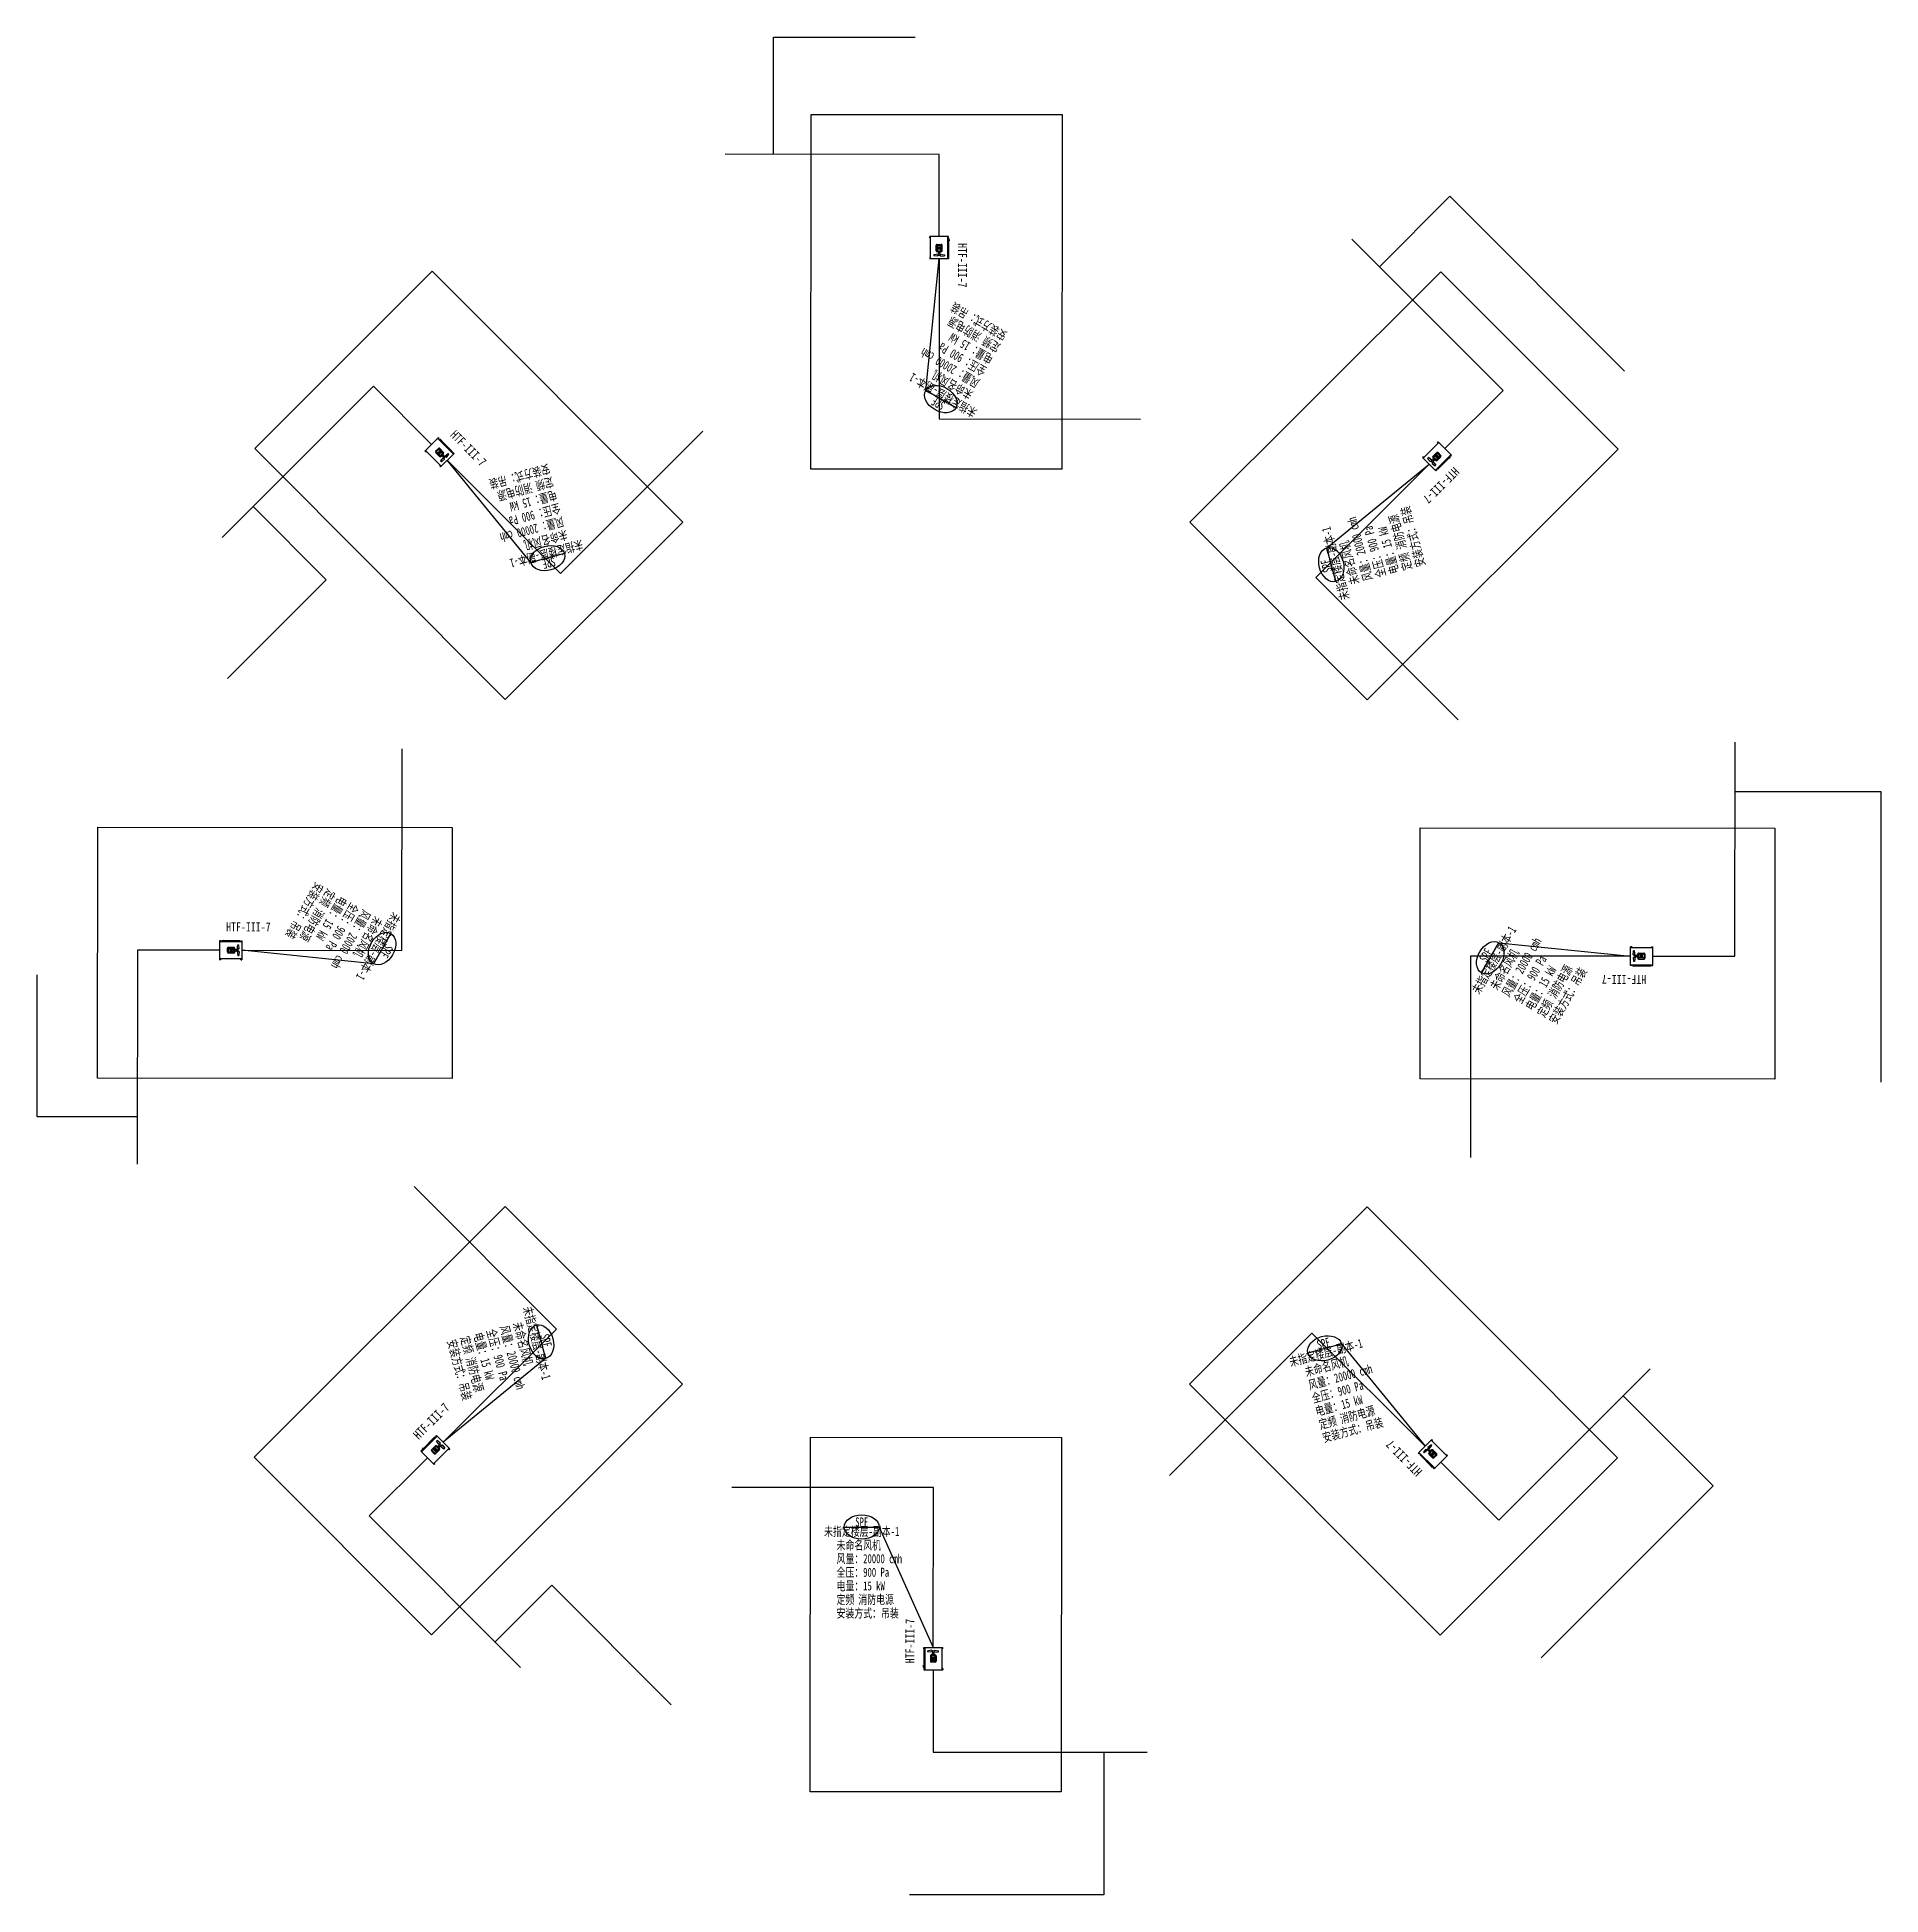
# Model space of a CAD drawing. Header units: inches. Extents: x 18625 to 740902, y -192685 to 58033.
# Drawn here: x 348732 to 424952, y -43611 to 33179 of the extents above; entities that cross this region are included whole.
import ezdxf
from ezdxf.enums import TextEntityAlignment as Align

# ---------------------------------------------------------------- set-up
doc = ezdxf.new("R2010")
doc.units = ezdxf.units.IN
doc.header["$MEASUREMENT"] = 0
doc.layers.add('H-DIMS-FANS', color=7, linetype='Continuous')
doc.layers.add('H-FIRE-FBOX', color=161, linetype='Continuous')
doc.styles.add('TH-STYLE1', font='STFANGSO.TTF', dxfattribs={"width": 0.7})

# ---------------------------------------------------------------- blocks, each defined once
blk = doc.blocks.new('*U2')
for p, q in [((4008, 0), (4788, 0)), ((4788, -50), (4788, 0)), ((4003, -836), (3986, -741)), ((4003, -86), (4003, -836)), ((4003, -836), (4019, -741)), ((4008, -50), (4008, 0)), ((4043, -50), (4008, -50)), ((4043, 0), (4043, -920)), ((4343, -110), (4178, -128)), ((4178, -173), (4178, -128)), ((4375, -194), (4178, -173)), ((4278, -336), (4278, -562)), ((4518, -336), (4278, -336)), ((4518, -562), (4278, -562)), ((4480, -299), (4315, -299)), ((4480, -599), (4315, -599)), ((4323, -533), (4323, -364)), ((4343, -110), (4343, -153)), ((4453, -153), (4343, -153)), ((4353, -299), (4353, -261)), ((4353, -261), (4443, -261)), ((4360, -517), (4360, -381)), ((4375, -261), (4375, -194)), ((4398, -505), (4398, -393)), ((4420, -194), (4618, -173)), ((4420, -261), (4420, -194)), ((4435, -517), (4435, -381)), ((4443, -299), (4443, -261)), ((4453, -110), (4618, -128)), ((4453, -110), (4453, -153)), ((4473, -533), (4473, -364)), ((4518, -336), (4518, -562)), ((4618, -173), (4618, -128)), ((4753, 0), (4753, -920)), ((4788, -50), (4753, -50)), ((4008, -870), (4008, -920)), ((4043, -870), (4008, -870)), ((4008, -920), (4788, -920)), ((4788, -871), (4753, -871)), ((4788, -871), (4788, -921))]:
    blk.add_line(p, q)
for centre, start, end in [((4315, -336), 90, 180), ((4315, -562), 180, 270), ((4480, -336), 0, 90), ((4480, -562), 270, 0)]:
    blk.add_arc(centre, 37.6, start, end)
at = {"layer": 'H-DIMS-FANS'}
for p, q in [((720, 4984), (2160, 4984)), ((2160, 4984), (4398, 0))]:
    blk.add_line(p, q, dxfattribs=at)
blk.add_ellipse((1440, 4984), major_axis=(-720, 0), ratio=0.7, dxfattribs=at)
at = {"style": 'TH-STYLE1', "width": 0.8}
blk.add_text('HTF-III-7', height=375, rotation=90, dxfattribs=at).set_placement((3433, 267), align=Align.MIDDLE_CENTER)
at = {"layer": 'H-DIMS-FANS', "style": 'TH-STYLE1', "width": 0.7}
for tag, p in [('设备符号', (1440, 5194)), ('楼层-编号', (1440, 4804))]:
    blk.add_attdef(tag, text='', height=375, dxfattribs=at).set_placement(p, align=Align.MIDDLE_CENTER)
for tag, p in [('风机功能', (400, 4050)), ('风量', (400, 3488)), ('全压', (400, 2925)), ('电量', (400, 2363)), ('定频', (400, 1800)), ('安装方式', (400, 1238)), ('消防电源', (1301, 1800)), ('备注', (400, 675))]:
    blk.add_attdef(tag, p, '', height=375, dxfattribs=at)
blk = doc.blocks.new('*U3')
for p, q in [((4060, -195), (4736, 195)), ((4705, 178), (5165, -619)), ((4761, 152), (4730, 134)), ((4761, 152), (4736, 195)), ((4085, -238), (4060, -195)), ((4115, -221), (4085, -238)), ((4090, -178), (4550, -974)), ((4099, -272), (4474, -922)), ((4405, -123), (4271, -220)), ((4294, -259), (4271, -220)), ((4475, -179), (4294, -259)), ((4405, -123), (4427, -160)), ((4522, -105), (4427, -160)), ((4670, -231), (4462, -351)), ((4462, -351), (4575, -546)), ((4509, -237), (4475, -179)), ((4619, -217), (4476, -300)), ((4489, -249), (4567, -204)), ((4508, -281), (4489, -249)), ((4501, -68), (4652, 0)), ((4501, -68), (4522, -105)), ((4514, -156), (4675, -39)), ((4548, -215), (4514, -156)), ((4600, -500), (4515, -353)), ((4520, -992), (5196, -602)), ((4624, -466), (4556, -349)), ((4586, -236), (4567, -204)), ((4783, -426), (4575, -546)), ((4650, -438), (4594, -340)), ((4689, -429), (4621, -311)), ((4769, -478), (4626, -560)), ((4730, -424), (4645, -278)), ((4675, -39), (4652, 0)), ((4670, -231), (4783, -426)), ((5171, -559), (5141, -576)), ((5171, -559), (5196, -602)), ((4474, -922), (4412, -848)), ((4474, -922), (4441, -831)), ((4525, -931), (4495, -948)), ((4495, -948), (4520, -992))]:
    blk.add_line(p, q)
for centre, start, end in [((4494, -333), 120, 210), ((4607, -528), 210, 300), ((4638, -250), 30, 120), ((4750, -445), 300, 30)]:
    blk.add_arc(centre, 37.6, start, end)
at = {"layer": 'H-DIMS-FANS'}
for p, q in [((720, 4984), (2160, 4984)), ((2160, 4984), (4398, 0))]:
    blk.add_line(p, q, dxfattribs=at)
blk.add_ellipse((1440, 4984), major_axis=(-720, 0), ratio=0.7, dxfattribs=at)
at = {"style": 'TH-STYLE1', "width": 0.8}
blk.add_text('HTF-III-7', height=375, rotation=120, dxfattribs=at).set_placement((3429, -252), align=Align.MIDDLE_CENTER)
at = {"layer": 'H-DIMS-FANS', "style": 'TH-STYLE1', "width": 0.7}
for tag, p in [('设备符号', (1440, 5194)), ('楼层-编号', (1440, 4804))]:
    blk.add_attdef(tag, text='', height=375, dxfattribs=at).set_placement(p, align=Align.MIDDLE_CENTER)
for tag, p in [('风机功能', (400, 4050)), ('风量', (400, 3488)), ('全压', (400, 2925)), ('电量', (400, 2363)), ('定频', (400, 1800)), ('安装方式', (400, 1238)), ('消防电源', (1301, 1800)), ('备注', (400, 675))]:
    blk.add_attdef(tag, p, '', height=375, dxfattribs=at)

msp = doc.modelspace()

# ---------------------------------------------------------------- linework, layer by layer
for points in [[(379175, 28336), (379175, 33179), (385027, 33179)], [(386020, 24934), (386023, 28333), (377176, 28339)], [(404225, 23691), (407133, 26600), (414356, 19378)], [(406931, 16172), (409336, 18574), (403084, 24833)], [(386020, 24014), (386016, 17399), (394341, 17394)], [(365039, 16344), (362637, 18749), (356378, 12497)], [(365689, 15693), (370364, 11013), (376254, 16896)], [(406280, 15521), (401600, 10847), (407483, 4956)], [(357656, 13774), (360684, 10745), (356602, 6662)], [(415521, -4810), (418920, -4812), (418926, 4035)], [(357197, -4567), (363812, -4571), (363817, 3754)], [(418926, 1996), (424952, 1996), (424952, -10013)], [(356277, -4567), (352878, -4564), (352872, -13411)], [(414601, -4810), (407986, -4805), (407981, -13130)], [(352874, -11449), (348732, -11449), (348732, -5585)], [(365518, -24898), (370198, -20223), (364315, -14333)], [(406109, -25069), (401434, -20389), (395543, -26272)], [(406759, -25720), (409161, -28125), (415420, -21873)], [(414304, -22988), (418021, -26705), (410907, -33820)], [(364867, -25548), (362462, -27950), (368714, -34210)], [(385778, -33390), (385782, -26775), (377457, -26770)], [(367662, -33157), (370003, -30816), (374943, -35757)], [(385778, -34310), (385775, -37709), (394622, -37715)], [(392824, -37714), (392824, -43611), (384789, -43611)]]:
    msp.add_lwpolyline(points)
for points in [[(391094, 15318), (380720, 15325), (380730, 29983), (391104, 29976)], [(375425, 13132), (368085, 5802), (357728, 16173), (365068, 23503)], [(403719, 5785), (396389, 13126), (406760, 23483), (414090, 16143)], [(365892, 507), (365885, -9867), (351228, -9857), (351235, 516)], [(405906, -9883), (405913, 491), (420570, 481), (420563, -9893)], [(368079, -15162), (375409, -22502), (365038, -32859), (357708, -25519)], [(396373, -22508), (403713, -15178), (414070, -25549), (406730, -32879)], [(380704, -24695), (391078, -24702), (391068, -39359), (380694, -39352)]]:
    msp.add_lwpolyline(points, close=True)

# ---------------------------------------------------------------- block references
at = {"layer": 'H-FIRE-FBOX'}
ref = msp.add_blockref('*U3', (389829, 21815), dxfattribs=dict(at, rotation=150))
ref.add_attrib('设备符号', 'SPF', dxfattribs={"layer": 'H-DIMS-FANS', "height": 375, "rotation": 150, "style": 'TH-STYLE1', "width": 0.7}).set_placement((385985, 18037), align=Align.MIDDLE_CENTER)
ref.add_attrib('楼层-编号', '未指定楼层-副本-1', dxfattribs={"layer": 'H-DIMS-FANS', "height": 375, "rotation": 150, "style": 'TH-STYLE1', "width": 0.7}).set_placement((386180, 18375), align=Align.MIDDLE_CENTER)
ref.add_attrib('风机功能', '未命名风机', (387458, 18507), dxfattribs={"layer": 'H-DIMS-FANS', "height": 375, "rotation": 150, "style": 'TH-STYLE1', "width": 0.7})
ref.add_attrib('风量', '风量：20000 cmh', (387739, 18994), dxfattribs={"layer": 'H-DIMS-FANS', "height": 375, "rotation": 150, "style": 'TH-STYLE1', "width": 0.7})
ref.add_attrib('全压', '全压：900 Pa', (388020, 19482), dxfattribs={"layer": 'H-DIMS-FANS', "height": 375, "rotation": 150, "style": 'TH-STYLE1', "width": 0.7})
ref.add_attrib('电量', '电量：15 kW', (388301, 19969), dxfattribs={"layer": 'H-DIMS-FANS', "height": 375, "rotation": 150, "style": 'TH-STYLE1', "width": 0.7})
ref.add_attrib('定频', '定频', (388583, 20456), dxfattribs={"layer": 'H-DIMS-FANS', "height": 375, "rotation": 150, "style": 'TH-STYLE1', "width": 0.7})
ref.add_attrib('消防电源', '消防电源', (387802, 20907), dxfattribs={"layer": 'H-DIMS-FANS', "height": 375, "rotation": 150, "style": 'TH-STYLE1', "width": 0.7})
ref.add_attrib('安装方式', '安装方式：吊装', (388864, 20943), dxfattribs={"layer": 'H-DIMS-FANS', "height": 375, "rotation": 150, "style": 'TH-STYLE1', "width": 0.7})
ref = msp.add_blockref('*U3', (369937, 16831), dxfattribs=dict(at, rotation=195))
ref.add_attrib('设备符号', 'SPF', dxfattribs={"layer": 'H-DIMS-FANS', "height": 375, "rotation": 195, "style": 'TH-STYLE1', "width": 0.7}).set_placement((369890, 11442), align=Align.MIDDLE_CENTER)
ref.add_attrib('楼层-编号', '未指定楼层-副本-1', dxfattribs={"layer": 'H-DIMS-FANS', "height": 375, "rotation": 195, "style": 'TH-STYLE1', "width": 0.7}).set_placement((369789, 11819), align=Align.MIDDLE_CENTER)
ref.add_attrib('风机功能', '未命名风机', (370600, 12816), dxfattribs={"layer": 'H-DIMS-FANS', "height": 375, "rotation": 195, "style": 'TH-STYLE1', "width": 0.7})
ref.add_attrib('风量', '风量：20000 cmh', (370454, 13359), dxfattribs={"layer": 'H-DIMS-FANS', "height": 375, "rotation": 195, "style": 'TH-STYLE1', "width": 0.7})
ref.add_attrib('全压', '全压：900 Pa', (370308, 13902), dxfattribs={"layer": 'H-DIMS-FANS', "height": 375, "rotation": 195, "style": 'TH-STYLE1', "width": 0.7})
ref.add_attrib('电量', '电量：15 kW', (370163, 14446), dxfattribs={"layer": 'H-DIMS-FANS', "height": 375, "rotation": 195, "style": 'TH-STYLE1', "width": 0.7})
ref.add_attrib('定频', '定频', (370017, 14989), dxfattribs={"layer": 'H-DIMS-FANS', "height": 375, "rotation": 195, "style": 'TH-STYLE1', "width": 0.7})
ref.add_attrib('消防电源', '消防电源', (369147, 14756), dxfattribs={"layer": 'H-DIMS-FANS', "height": 375, "rotation": 195, "style": 'TH-STYLE1', "width": 0.7})
ref.add_attrib('安装方式', '安装方式：吊装', (369872, 15532), dxfattribs={"layer": 'H-DIMS-FANS', "height": 375, "rotation": 195, "style": 'TH-STYLE1', "width": 0.7})
ref = msp.add_blockref('*U3', (407419, 11274), dxfattribs=dict(at, rotation=105))
ref.add_attrib('设备符号', 'SPF', dxfattribs={"layer": 'H-DIMS-FANS', "height": 375, "rotation": 105, "style": 'TH-STYLE1', "width": 0.7}).set_placement((402029, 11320), align=Align.MIDDLE_CENTER)
ref.add_attrib('楼层-编号', '未指定楼层-副本-1', dxfattribs={"layer": 'H-DIMS-FANS', "height": 375, "rotation": 105, "style": 'TH-STYLE1', "width": 0.7}).set_placement((402406, 11421), align=Align.MIDDLE_CENTER)
ref.add_attrib('风机功能', '未命名风机', (403403, 10611), dxfattribs={"layer": 'H-DIMS-FANS', "height": 375, "rotation": 105, "style": 'TH-STYLE1', "width": 0.7})
ref.add_attrib('风量', '风量：20000 cmh', (403946, 10757), dxfattribs={"layer": 'H-DIMS-FANS', "height": 375, "rotation": 105, "style": 'TH-STYLE1', "width": 0.7})
ref.add_attrib('全压', '全压：900 Pa', (404490, 10903), dxfattribs={"layer": 'H-DIMS-FANS', "height": 375, "rotation": 105, "style": 'TH-STYLE1', "width": 0.7})
ref.add_attrib('电量', '电量：15 kW', (405033, 11048), dxfattribs={"layer": 'H-DIMS-FANS', "height": 375, "rotation": 105, "style": 'TH-STYLE1', "width": 0.7})
ref.add_attrib('定频', '定频', (405576, 11194), dxfattribs={"layer": 'H-DIMS-FANS', "height": 375, "rotation": 105, "style": 'TH-STYLE1', "width": 0.7})
ref.add_attrib('消防电源', '消防电源', (405343, 12064), dxfattribs={"layer": 'H-DIMS-FANS', "height": 375, "rotation": 105, "style": 'TH-STYLE1', "width": 0.7})
ref.add_attrib('安装方式', '安装方式：吊装', (406120, 11339), dxfattribs={"layer": 'H-DIMS-FANS', "height": 375, "rotation": 105, "style": 'TH-STYLE1', "width": 0.7})
ref = msp.add_blockref('*U3', (359396, -758), dxfattribs=dict(at, rotation=239.9999999999999))
ref.add_attrib('设备符号', 'SPF', dxfattribs={"layer": 'H-DIMS-FANS', "height": 375, "rotation": 240, "style": 'TH-STYLE1', "width": 0.7}).set_placement((363174, -4602), align=Align.MIDDLE_CENTER)
ref.add_attrib('楼层-编号', '未指定楼层-副本-1', dxfattribs={"layer": 'H-DIMS-FANS', "height": 375, "rotation": 240, "style": 'TH-STYLE1', "width": 0.7}).set_placement((362836, -4407), align=Align.MIDDLE_CENTER)
ref.add_attrib('风机功能', '未命名风机', (362704, -3129), dxfattribs={"layer": 'H-DIMS-FANS', "height": 375, "rotation": 240, "style": 'TH-STYLE1', "width": 0.7})
ref.add_attrib('风量', '风量：20000 cmh', (362216, -2848), dxfattribs={"layer": 'H-DIMS-FANS', "height": 375, "rotation": 240, "style": 'TH-STYLE1', "width": 0.7})
ref.add_attrib('全压', '全压：900 Pa', (361729, -2567), dxfattribs={"layer": 'H-DIMS-FANS', "height": 375, "rotation": 240, "style": 'TH-STYLE1', "width": 0.7})
ref.add_attrib('电量', '电量：15 kW', (361242, -2286), dxfattribs={"layer": 'H-DIMS-FANS', "height": 375, "rotation": 240, "style": 'TH-STYLE1', "width": 0.7})
ref.add_attrib('定频', '定频', (360755, -2004), dxfattribs={"layer": 'H-DIMS-FANS', "height": 375, "rotation": 240, "style": 'TH-STYLE1', "width": 0.7})
ref.add_attrib('消防电源', '消防电源', (360304, -2785), dxfattribs={"layer": 'H-DIMS-FANS', "height": 375, "rotation": 240, "style": 'TH-STYLE1', "width": 0.7})
ref.add_attrib('安装方式', '安装方式：吊装', (360268, -1723), dxfattribs={"layer": 'H-DIMS-FANS', "height": 375, "rotation": 240, "style": 'TH-STYLE1', "width": 0.7})
ref = msp.add_blockref('*U3', (412402, -8618), dxfattribs=dict(at, rotation=59.99999999999999))
ref.add_attrib('设备符号', 'SPF', dxfattribs={"layer": 'H-DIMS-FANS', "height": 375, "rotation": 60, "style": 'TH-STYLE1', "width": 0.7}).set_placement((408624, -4774), align=Align.MIDDLE_CENTER)
ref.add_attrib('楼层-编号', '未指定楼层-副本-1', dxfattribs={"layer": 'H-DIMS-FANS', "height": 375, "rotation": 60, "style": 'TH-STYLE1', "width": 0.7}).set_placement((408962, -4969), align=Align.MIDDLE_CENTER)
ref.add_attrib('风机功能', '未命名风机', (409094, -6247), dxfattribs={"layer": 'H-DIMS-FANS', "height": 375, "rotation": 60, "style": 'TH-STYLE1', "width": 0.7})
ref.add_attrib('风量', '风量：20000 cmh', (409582, -6528), dxfattribs={"layer": 'H-DIMS-FANS', "height": 375, "rotation": 60, "style": 'TH-STYLE1', "width": 0.7})
ref.add_attrib('全压', '全压：900 Pa', (410069, -6809), dxfattribs={"layer": 'H-DIMS-FANS', "height": 375, "rotation": 60, "style": 'TH-STYLE1', "width": 0.7})
ref.add_attrib('电量', '电量：15 kW', (410556, -7091), dxfattribs={"layer": 'H-DIMS-FANS', "height": 375, "rotation": 60, "style": 'TH-STYLE1', "width": 0.7})
ref.add_attrib('定频', '定频', (411043, -7372), dxfattribs={"layer": 'H-DIMS-FANS', "height": 375, "rotation": 60, "style": 'TH-STYLE1', "width": 0.7})
ref.add_attrib('消防电源', '消防电源', (411494, -6591), dxfattribs={"layer": 'H-DIMS-FANS', "height": 375, "rotation": 60, "style": 'TH-STYLE1', "width": 0.7})
ref.add_attrib('安装方式', '安装方式：吊装', (411530, -7653), dxfattribs={"layer": 'H-DIMS-FANS', "height": 375, "rotation": 60, "style": 'TH-STYLE1', "width": 0.7})
ref = msp.add_blockref('*U3', (364379, -20650), dxfattribs=dict(at, rotation=285))
ref.add_attrib('设备符号', 'SPF', dxfattribs={"layer": 'H-DIMS-FANS', "height": 375, "rotation": 285, "style": 'TH-STYLE1', "width": 0.7}).set_placement((369769, -20697), align=Align.MIDDLE_CENTER)
ref.add_attrib('楼层-编号', '未指定楼层-副本-1', dxfattribs={"layer": 'H-DIMS-FANS', "height": 375, "rotation": 285, "style": 'TH-STYLE1', "width": 0.7}).set_placement((369392, -20798), align=Align.MIDDLE_CENTER)
ref.add_attrib('风机功能', '未命名风机', (368395, -19988), dxfattribs={"layer": 'H-DIMS-FANS', "height": 375, "rotation": 285, "style": 'TH-STYLE1', "width": 0.7})
ref.add_attrib('风量', '风量：20000 cmh', (367852, -20133), dxfattribs={"layer": 'H-DIMS-FANS', "height": 375, "rotation": 285, "style": 'TH-STYLE1', "width": 0.7})
ref.add_attrib('全压', '全压：900 Pa', (367308, -20279), dxfattribs={"layer": 'H-DIMS-FANS', "height": 375, "rotation": 285, "style": 'TH-STYLE1', "width": 0.7})
ref.add_attrib('电量', '电量：15 kW', (366765, -20424), dxfattribs={"layer": 'H-DIMS-FANS', "height": 375, "rotation": 285, "style": 'TH-STYLE1', "width": 0.7})
ref.add_attrib('定频', '定频', (366222, -20570), dxfattribs={"layer": 'H-DIMS-FANS', "height": 375, "rotation": 285, "style": 'TH-STYLE1', "width": 0.7})
ref.add_attrib('消防电源', '消防电源', (366455, -21440), dxfattribs={"layer": 'H-DIMS-FANS', "height": 375, "rotation": 285, "style": 'TH-STYLE1', "width": 0.7})
ref.add_attrib('安装方式', '安装方式：吊装', (365678, -20715), dxfattribs={"layer": 'H-DIMS-FANS', "height": 375, "rotation": 285, "style": 'TH-STYLE1', "width": 0.7})
ref = msp.add_blockref('*U3', (401861, -26208), dxfattribs=dict(at, rotation=15))
ref.add_attrib('设备符号', 'SPF', dxfattribs={"layer": 'H-DIMS-FANS', "height": 375, "rotation": 15, "style": 'TH-STYLE1', "width": 0.7}).set_placement((401908, -20818), align=Align.MIDDLE_CENTER)
ref.add_attrib('楼层-编号', '未指定楼层-副本-1', dxfattribs={"layer": 'H-DIMS-FANS', "height": 375, "rotation": 15, "style": 'TH-STYLE1', "width": 0.7}).set_placement((402008, -21195), align=Align.MIDDLE_CENTER)
ref.add_attrib('风机功能', '未命名风机', (401198, -22192), dxfattribs={"layer": 'H-DIMS-FANS', "height": 375, "rotation": 15, "style": 'TH-STYLE1', "width": 0.7})
ref.add_attrib('风量', '风量：20000 cmh', (401344, -22735), dxfattribs={"layer": 'H-DIMS-FANS', "height": 375, "rotation": 15, "style": 'TH-STYLE1', "width": 0.7})
ref.add_attrib('全压', '全压：900 Pa', (401490, -23279), dxfattribs={"layer": 'H-DIMS-FANS', "height": 375, "rotation": 15, "style": 'TH-STYLE1', "width": 0.7})
ref.add_attrib('电量', '电量：15 kW', (401635, -23822), dxfattribs={"layer": 'H-DIMS-FANS', "height": 375, "rotation": 15, "style": 'TH-STYLE1', "width": 0.7})
ref.add_attrib('定频', '定频', (401781, -24365), dxfattribs={"layer": 'H-DIMS-FANS', "height": 375, "rotation": 15, "style": 'TH-STYLE1', "width": 0.7})
ref.add_attrib('消防电源', '消防电源', (402651, -24132), dxfattribs={"layer": 'H-DIMS-FANS', "height": 375, "rotation": 15, "style": 'TH-STYLE1', "width": 0.7})
ref.add_attrib('安装方式', '安装方式：吊装', (401926, -24909), dxfattribs={"layer": 'H-DIMS-FANS', "height": 375, "rotation": 15, "style": 'TH-STYLE1', "width": 0.7})
ref = msp.add_blockref('*U2', (381380, -33390), dxfattribs=at)
ref.add_attrib('设备符号', 'SPF', dxfattribs={"layer": 'H-DIMS-FANS', "height": 375, "style": 'TH-STYLE1', "width": 0.7}).set_placement((382820, -28197), align=Align.MIDDLE_CENTER)
ref.add_attrib('楼层-编号', '未指定楼层-副本-1', dxfattribs={"layer": 'H-DIMS-FANS', "height": 375, "style": 'TH-STYLE1', "width": 0.7}).set_placement((382820, -28587), align=Align.MIDDLE_CENTER)
ref.add_attrib('风机功能', '未命名风机', (381779, -29340), dxfattribs={"layer": 'H-DIMS-FANS', "height": 375, "style": 'TH-STYLE1', "width": 0.7})
ref.add_attrib('风量', '风量：20000 cmh', (381779, -29903), dxfattribs={"layer": 'H-DIMS-FANS', "height": 375, "style": 'TH-STYLE1', "width": 0.7})
ref.add_attrib('全压', '全压：900 Pa', (381779, -30465), dxfattribs={"layer": 'H-DIMS-FANS', "height": 375, "style": 'TH-STYLE1', "width": 0.7})
ref.add_attrib('电量', '电量：15 kW', (381779, -31028), dxfattribs={"layer": 'H-DIMS-FANS', "height": 375, "style": 'TH-STYLE1', "width": 0.7})
ref.add_attrib('定频', '定频', (381779, -31590), dxfattribs={"layer": 'H-DIMS-FANS', "height": 375, "style": 'TH-STYLE1', "width": 0.7})
ref.add_attrib('消防电源', '消防电源', (382681, -31590), dxfattribs={"layer": 'H-DIMS-FANS', "height": 375, "style": 'TH-STYLE1', "width": 0.7})
ref.add_attrib('安装方式', '安装方式：吊装', (381779, -32153), dxfattribs={"layer": 'H-DIMS-FANS', "height": 375, "style": 'TH-STYLE1', "width": 0.7})

doc.saveas('drawing.dxf')
